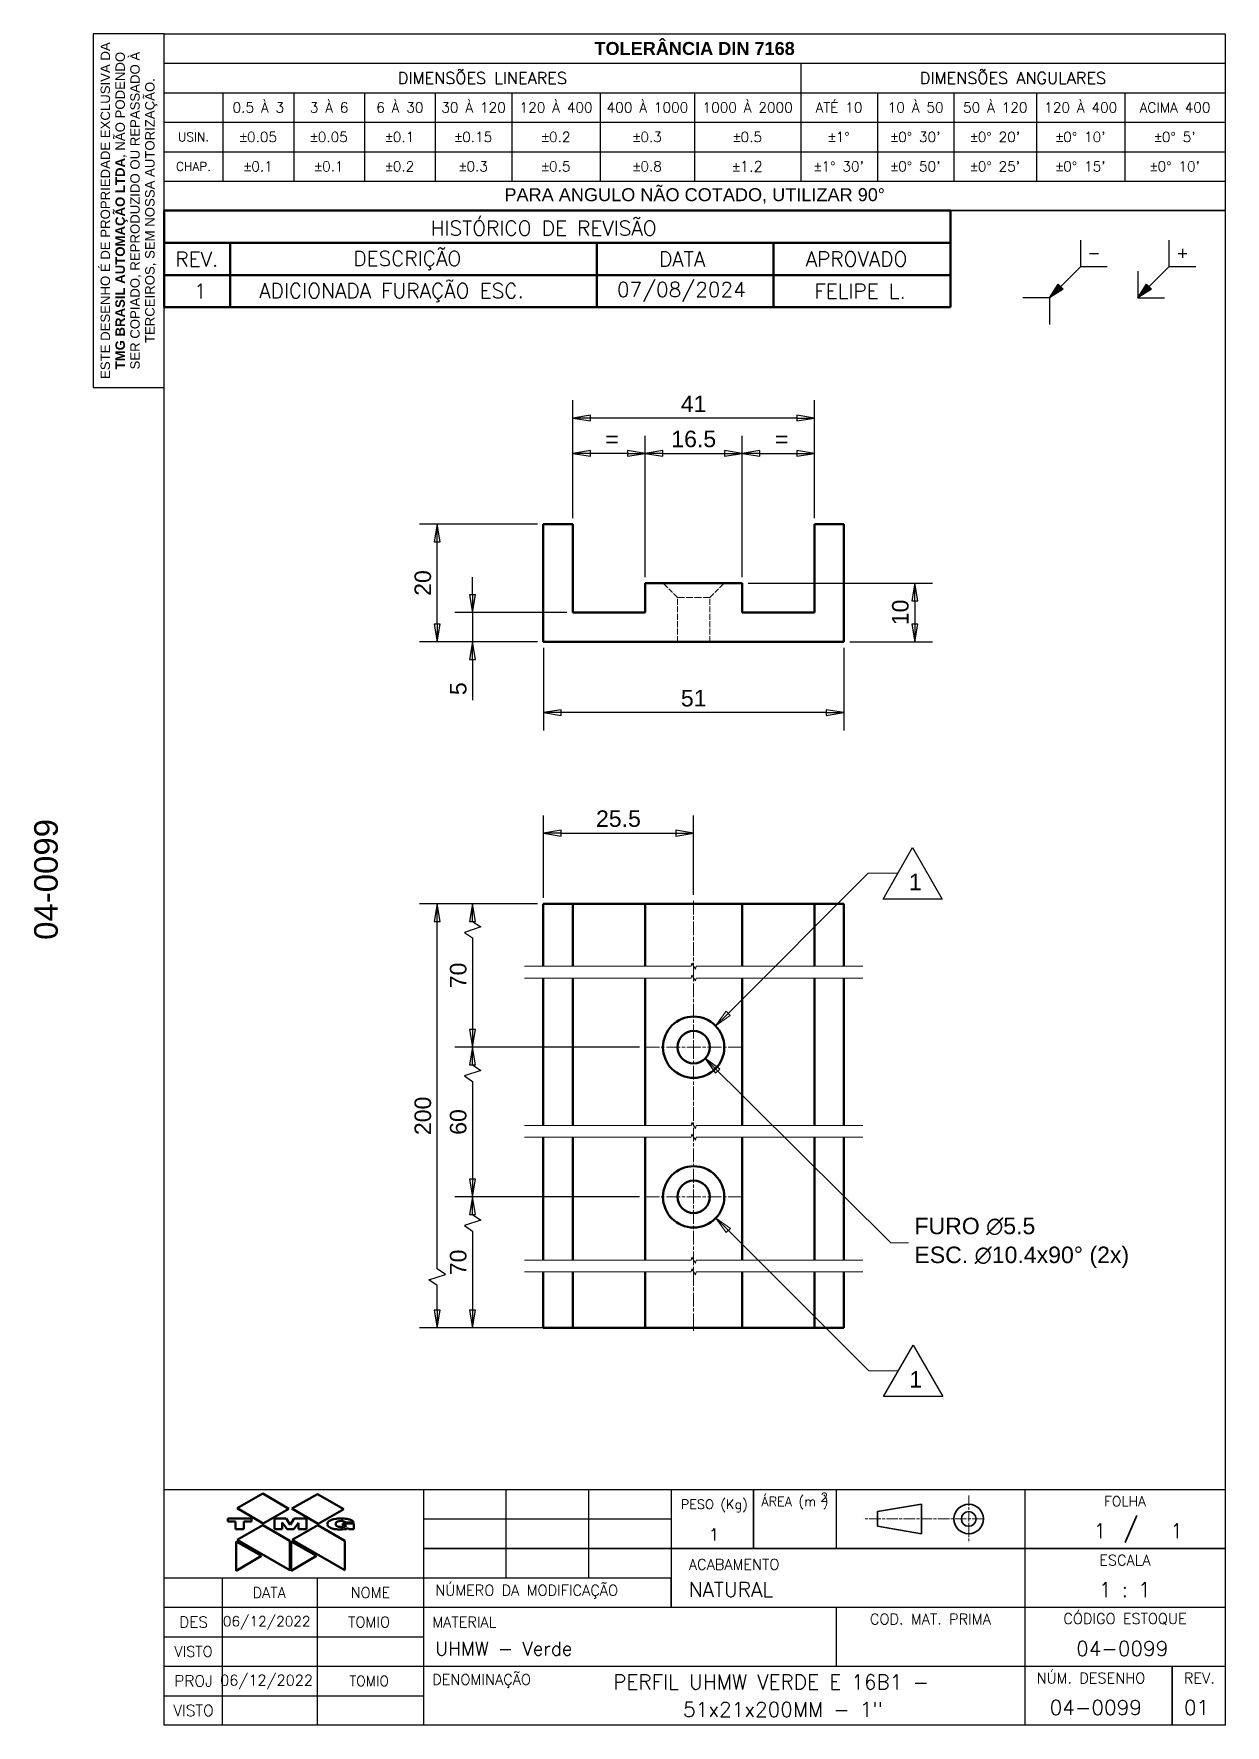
# Model space of a CAD drawing. Header units: millimetres. Extents: x 3 to 205, y 5 to 292.
import ezdxf
from ezdxf.enums import TextEntityAlignment as Align

# ---------------------------------------------------------------- set-up
doc = ezdxf.new("R2010")
doc.units = ezdxf.units.MM
for name, pattern in [('CHAIN', [0.7087, 0.4724, -0.0591, 0.1181, -0.0591]), ('DASHED', [0.2067, 0.1654, -0.0413]), ('LONG_DASH_DOTTED', [0.3543, 0.2362, -0.0295, 0.0591, -0.0295])]:
    doc.linetypes.add(name, pattern=pattern)
for name, color, linetype, lineweight in [('BORDA', 7, 'Continuous', 25), ('COTAS', 7, 'Continuous', 25), ('LEGENDA', 7, 'Continuous', 35)]:
    doc.layers.add(name, color=color, linetype=linetype, lineweight=lineweight)
for name, color, linetype, lineweight, true_color in [('CENTRO', 5, 'LONG_DASH_DOTTED', 9, 0x0000ff), ('CENTRO - LAT', 5, 'LONG_DASH_DOTTED', 9, 0x0000ff), ('CONTORNO', 1, 'Continuous', 50, 0xff0000), ('HACHURA', 7, 'Continuous', 9, 0xff8000), ('RUPTURA', 5, 'Continuous', 9, 0x0000ff), ('TRACEJADA', 7, 'DASHED', 9, 0xff80ff)]:
    doc.layers.add(name, color=color, linetype=linetype, lineweight=lineweight, true_color=true_color)
doc.styles.add('Estilo de texto47', font='Simplex.shx')
doc.styles.add('Estilo de texto49', font='Simplex.shx')
doc.styles.add('Estilo de texto51', font='Simplex.shx')
doc.styles.add('Estilo de texto54', font='arial.ttf')
doc.styles.add('Estilo de texto58', font='Simplex.shx')
doc.styles.add('Estilo de texto83', font='Simplex.shx')
doc.styles.add('SELGRON - BALAO', font='Simplex.shx')
doc.styles.add('SELGRON - COTAS', font='arial.ttf')
doc.styles.add('SELGRON - LEGENDA', font='Simplex.shx')
doc.dimstyles.new('Selgron', dxfattribs={"dimtxt": 2.8, "dimasz": 3, "dimexe": 3, "dimexo": 1, "dimgap": 1, "dimtad": 1, "dimtoh": 1, "dimdec": 1, "dimdsep": 46, "dimtxsty": 'SELGRON - COTAS', "dimblk": 'Filled-1', "dimcen": 0.09, "dimdle": 12, "dimclrd": 256, "dimclre": 256, "dimclrt": 7, "dimazin": 3, "dimtfac": 0.678571, "dimtmove": 0, "dimatfit": 3, "dimldrblk": 'Filled-1', "dimfxl": 0, "dimtolj": 1, "dimlwd": 25, "dimlwe": 25, "dimarcsym": 0})
doc.dimstyles.new('Selgron$7', dxfattribs={"dimtxt": 2.8, "dimasz": 3, "dimexe": 3, "dimexo": 1, "dimgap": 1, "dimtad": 1, "dimtoh": 1, "dimdec": 1, "dimdsep": 46, "dimtxsty": 'SELGRON - COTAS', "dimblk": 'Filled-1', "dimcen": 0.09, "dimdle": 12, "dimclrd": 7, "dimclre": 256, "dimclrt": 7, "dimazin": 3, "dimtfac": 0.678571, "dimtmove": 0, "dimatfit": 3, "dimldrblk": 'Filled-1', "dimfxl": 0, "dimtolj": 1, "dimlwd": 0, "dimlwe": 25, "dimarcsym": 0})

msp = doc.modelspace()

# ---------------------------------------------------------------- texts
at = {"layer": 'COTAS', "color": 7, "insert": (152.29, 86.839), "char_height": 2.8, "width": 37.02546, "attachment_point": 4, "line_spacing_factor": 1.05, "style": 'SELGRON - COTAS'}
msp.add_mtext('\\fArial|b0|i0;{\\H2.8000;FURO }\\fAIGDT|b0|i0;{\\H2.8000;n}\\fArial|b0|i0;{\\H2.8000;5.5\\PESC. }\\fAIGDT|b0|i0;{\\H2.8000;n}\\fArial|b0|i0;{\\H2.8000;10.4x90° (2x)}', dxfattribs=at)

# ---------------------------------------------------------------- blocks, each defined once
blk = doc.blocks.new('Bordas BORDA A4')
at = {"layer": 'HACHURA'}
for points in [[(175.2, 247.2), (177.53, 248.68), (176.68, 249.53)], [(190.2, 247.2), (192.53, 248.68), (191.68, 249.53)]]:
    blk.add_hatch(color=7, dxfattribs=at).paths.add_polyline_path(points)
at = {"layer": 'BORDA', "lineweight": 30}
for p, q in [((25, 292), (13, 292)), ((13, 292), (13, 232)), ((25, 292), (205, 292)), ((25, 5), (25, 292)), ((25, 292), (205, 292)), ((25, 262), (25, 292)), ((25, 232), (25, 292)), ((205, 292), (205, 5)), ((205, 292), (205, 262)), ((25, 287), (205, 287)), ((133, 287), (133, 267)), ((25, 282), (205, 282)), ((35, 282), (35, 267)), ((47, 282), (47, 267)), ((59, 282), (59, 267)), ((71, 282), (71, 267)), ((84, 282), (84, 267)), ((99, 282), (99, 267)), ((115, 282), (115, 267)), ((146, 282), (146, 267)), ((159, 282), (159, 267)), ((173, 282), (173, 267)), ((188, 282), (188, 267)), ((25, 277), (205, 277)), ((25, 272), (205, 272)), ((25, 267), (205, 267)), ((205, 262), (25, 262)), ((25, 262), (205, 262)), ((13, 232), (25, 232)), ((205, 5), (25, 5))]:
    blk.add_line(p, q, dxfattribs=at)
at = {"layer": 'BORDA'}
for p, q in [((180.5, 252.5), (180.5, 257)), ((195.5, 252.5), (195.5, 257)), ((197.75, 255.5), (197.75, 254)), ((182, 254.75), (183.5, 254.75)), ((197, 254.75), (198.5, 254.75)), ((175.2, 247.2), (180.5, 252.5)), ((180.5, 252.5), (185, 252.5)), ((190.2, 247.2), (195.5, 252.5)), ((190.2, 251.7), (190.2, 247.2)), ((195.5, 252.5), (200, 252.5)), ((175.2, 247.2), (170.7, 247.2)), ((175.2, 247.2), (176.68, 249.53)), ((177.53, 248.68), (175.2, 247.2)), ((175.2, 247.2), (175.2, 242.7)), ((176.68, 249.53), (177.53, 248.68)), ((190.2, 247.2), (191.68, 249.53)), ((192.53, 248.68), (190.2, 247.2)), ((190.2, 247.2), (194.7, 247.2)), ((191.68, 249.53), (192.53, 248.68))]:
    blk.add_line(p, q, dxfattribs=at)
at = {"layer": 'CONTORNO', "color": 7, "insert": (19.06, 262), "char_height": 1.6, "width": 57.868, "attachment_point": 5, "rotation": 90, "line_spacing_factor": 0.944222, "style": 'SELGRON - LEGENDA'}
blk.add_mtext('\\fArial|b0|i0;{\\H1.6000;ESTE DESENHO É DE PROPRIEDADE EXCLUSIVA DA }\\fArial|b1|i0;{\\H1.6000;TMG BRASIL AUTOMAÇÃO LTDA}\\fArial|b0|i0;{\\H1.6000;, NÃO PODENDO SER COPIADO, REPRODUZIDO OU REPASSADO À TERCEIROS, SEM NOSSA AUTORIZAÇÃO.}', dxfattribs=at)
at = {"layer": 'CONTORNO', "color": 7, "attachment_point": 5, "style": 'SELGRON - LEGENDA'}
for s, insert, char_height in [('\\fArial|b1|i0;{\\H2.2000;TOLERÂNCIA DIN 7168}', (115, 289.5), 2.2), ('\\FSimplex|b0|i0;{\\H2.0000;DIMENSÕES LINEARES}', (79, 284.5), 2), ('\\FSimplex|b0|i0;{\\H2.0000;DIMENSÕES ANGULARES}', (169, 284.5), 2), ('\\FSimplex|b0|i0;{\\H1.7000;0.5 À 3}', (41, 279.5), 1.7), ('\\FSimplex|b0|i0;{\\H1.7000;3 À 6}', (53, 279.5), 1.7), ('\\FSimplex|b0|i0;{\\H1.7000;6 À 30}', (65, 279.5), 1.7), ('\\FSimplex|b0|i0;{\\H1.7000;30 À 120}', (77.5, 279.5), 1.7), ('\\FSimplex|b0|i0;{\\H1.7000;120 À 400}', (91.5, 279.5), 1.7), ('\\FSimplex|b0|i0;{\\H1.7000;400 À 1000}', (107, 279.5), 1.7), ('\\FSimplex|b0|i0;{\\H1.7000;1000 À 2000}', (124, 279.5), 1.7), ('\\FSimplex|b0|i0;{\\H1.7000;ATÉ 10}', (139.5, 279.5), 1.7), ('\\FSimplex|b0|i0;{\\H1.7000;10 À 50}', (152.5, 279.5), 1.7), ('\\FSimplex|b0|i0;{\\H1.7000;50 À 120}', (166, 279.5), 1.7), ('\\FSimplex|b0|i0;{\\H1.7000;120 À 400}', (180.5, 279.5), 1.7), ('\\FSimplex|b0|i0;{\\H1.7000;ACIMA 400}', (196.5, 279.5), 1.7), ('\\FSimplex|b0|i0;{\\H1.5000;USIN.}', (30, 274.5), 1.5), ('\\fAIGDT|b0|i0;{\\H1.7000;`}\\FSimplex|b0|i0;{\\H1.7000;0.05}', (41, 274.5), 1.7), ('\\fAIGDT|b0|i0;{\\H1.7000;`}\\FSimplex|b0|i0;{\\H1.7000;0.05}', (53, 274.5), 1.7), ('\\fAIGDT|b0|i0;{\\H1.7000;`}\\FSimplex|b0|i0;{\\H1.7000;0.1}', (65, 274.5), 1.7), ('\\fAIGDT|b0|i0;{\\H1.7000;`}\\FSimplex|b0|i0;{\\H1.7000;0.15}', (77.5, 274.5), 1.7), ('\\fAIGDT|b0|i0;{\\H1.7000;`}\\FSimplex|b0|i0;{\\H1.7000;0.2}', (91.5, 274.5), 1.7), ('\\fAIGDT|b0|i0;{\\H1.7000;`}\\FSimplex|b0|i0;{\\H1.7000;0.3}', (107, 274.5), 1.7), ('\\fAIGDT|b0|i0;{\\H1.7000;`}\\FSimplex|b0|i0;{\\H1.7000;0.5}', (124, 274.5), 1.7), ('\\fAIGDT|b0|i0;{\\H1.7000;`}\\FSimplex|b0|i0;{\\H1.7000;1}\\fAIGDT|b0|i0;{\\H1.7000;~}', (139.5, 274.5), 1.7), ("\\fAIGDT|b0|i0;{\\H1.7000;`}\\FSimplex|b0|i0;{\\H1.7000;0}\\fAIGDT|b0|i0;{\\H1.7000;~}\\FSimplex|b0|i0;{\\H1.7000; 30'}", (152.5, 274.5), 1.7), ("\\fAIGDT|b0|i0;{\\H1.7000;`}\\FSimplex|b0|i0;{\\H1.7000;0}\\fAIGDT|b0|i0;{\\H1.7000;~}\\FSimplex|b0|i0;{\\H1.7000; 20'}", (166, 274.5), 1.7), ("\\fAIGDT|b0|i0;{\\H1.7000;`}\\FSimplex|b0|i0;{\\H1.7000;0}\\fAIGDT|b0|i0;{\\H1.7000;~}\\FSimplex|b0|i0;{\\H1.7000; 10'}", (180.5, 274.5), 1.7), ("\\fAIGDT|b0|i0;{\\H1.7000;`}\\FSimplex|b0|i0;{\\H1.7000;0}\\fAIGDT|b0|i0;{\\H1.7000;~}\\FSimplex|b0|i0;{\\H1.7000; 5'}", (196.5, 274.5), 1.7), ('\\FSimplex|b0|i0;{\\H1.5000;CHAP.}', (30, 269.5), 1.5), ('\\fAIGDT|b0|i0;{\\H1.7000;`}\\FSimplex|b0|i0;{\\H1.7000;0.1}', (41, 269.5), 1.7), ('\\fAIGDT|b0|i0;{\\H1.7000;`}\\FSimplex|b0|i0;{\\H1.7000;0.1}', (53, 269.5), 1.7), ('\\fAIGDT|b0|i0;{\\H1.7000;`}\\FSimplex|b0|i0;{\\H1.7000;0.2}', (65, 269.5), 1.7), ('\\fAIGDT|b0|i0;{\\H1.7000;`}\\FSimplex|b0|i0;{\\H1.7000;0.3}', (77.5, 269.5), 1.7), ('\\fAIGDT|b0|i0;{\\H1.7000;`}\\FSimplex|b0|i0;{\\H1.7000;0.5}', (91.5, 269.5), 1.7), ('\\fAIGDT|b0|i0;{\\H1.7000;`}\\FSimplex|b0|i0;{\\H1.7000;0.8}', (107, 269.5), 1.7), ('\\fAIGDT|b0|i0;{\\H1.7000;`}\\FSimplex|b0|i0;{\\H1.8000;1.2}', (124, 269.5), 2.5), ("\\fAIGDT|b0|i0;{\\H1.7000;`}\\FSimplex|b0|i0;{\\H1.7000;1}\\fAIGDT|b0|i0;{\\H1.7000;~}\\FSimplex|b0|i0;{\\H1.7000; 30'}", (139.5, 269.5), 1.7), ("\\fAIGDT|b0|i0;{\\H1.7000;`}\\FSimplex|b0|i0;{\\H1.7000;0}\\fAIGDT|b0|i0;{\\H1.7000;~}\\FSimplex|b0|i0;{\\H1.7000; 50'}", (152.5, 269.5), 1.7), ("\\fAIGDT|b0|i0;{\\H1.7000;`}\\FSimplex|b0|i0;{\\H1.7000;0}\\fAIGDT|b0|i0;{\\H1.7000;~}\\FSimplex|b0|i0;{\\H1.7000; 25'}", (166, 269.5), 1.7), ("\\fAIGDT|b0|i0;{\\H1.7000;`}\\FSimplex|b0|i0;{\\H1.7000;0}\\fAIGDT|b0|i0;{\\H1.7000;~}\\FSimplex|b0|i0;{\\H1.7000; 15'}", (180.5, 269.5), 1.7), ("\\fAIGDT|b0|i0;{\\H1.7000;`}\\FSimplex|b0|i0;{\\H1.7000;0}\\fAIGDT|b0|i0;{\\H1.7000;~}\\FSimplex|b0|i0;{\\H1.7000; 10'}", (196.5, 269.5), 1.7), ('\\fArial|b0|i0;{\\H2.2000;PARA ANGULO NÃO COTADO, UTILIZAR 90}\\fAIGDT|b0|i0;{\\H2.2000;~}', (115, 264.5), 2.2)]:
    blk.add_mtext(s, dxfattribs=dict(at, insert=insert, char_height=char_height))
at = {"layer": 'CONTORNO', "color": 7, "style": 'Estilo de texto54'}
blk.add_attdef('STOCK_NUMBER_001', (6.97, 138.26), '', height=4, rotation=90, dxfattribs=at)
blk = doc.blocks.new('Blocos de títulos LEGENDA SELGRON')
at = {"layer": 'CENTRO', "ltscale": 7.526578}
blk.add_line((288.11, 94.53), (288.11, 86.53), dxfattribs=at)
at = {"layer": 'CENTRO', "ltscale": 8.216806}
blk.add_line((290.65, 90.53), (270.27, 90.53), dxfattribs=at)
at = {"layer": 'CONTORNO', "color": 7}
for p, q in [((164.01, 92.36), (168.34, 94.82)), ((168.34, 94.82), (172.79, 92.22)), ((173.29, 92.29), (177.63, 94.75)), ((177.63, 94.75), (182.08, 92.16)), ((164.01, 92.36), (168.45, 89.76)), ((168.45, 89.76), (172.79, 92.22)), ((173.29, 92.29), (177.74, 89.69)), ((177.74, 89.69), (182.08, 92.16)), ((162.41, 90.58), (162.41, 90.12)), ((166.47, 90.58), (162.41, 90.58)), ((162.41, 90.12), (163.71, 90.12)), ((163.71, 90.12), (163.71, 88.77)), ((164.01, 87.01), (168.34, 89.47)), ((165.15, 88.77), (165.15, 90.09)), ((165.15, 90.09), (166.47, 90.09)), ((166.47, 90.09), (166.47, 90.58)), ((168.34, 89.47), (172.95, 86.79)), ((170.32, 88.77), (170.32, 90.58)), ((170.32, 90.58), (172.34, 90.58)), ((171.67, 88.77), (171.67, 89.91)), ((171.67, 89.91), (172.52, 88.77)), ((172.34, 90.58), (173.02, 89.53)), ((173.02, 89.53), (173.7, 90.58)), ((173.36, 87.01), (177.69, 89.47)), ((173.62, 88.77), (174.39, 89.87)), ((173.7, 90.58), (175.76, 90.58)), ((174.39, 89.87), (174.39, 88.77)), ((175.76, 88.77), (175.76, 90.58)), ((177.69, 89.47), (182.3, 86.79)), ((179.32, 89.76), (179.3, 89.67)), ((179.3, 89.67), (179.32, 89.54)), ((179.39, 89.91), (179.32, 89.76)), ((179.32, 89.54), (179.39, 89.36)), ((179.5, 90.07), (179.39, 89.91)), ((179.39, 89.36), (179.48, 89.25)), ((179.48, 89.25), (179.65, 89.12)), ((179.68, 90.21), (179.5, 90.07)), ((179.65, 89.12), (179.85, 89.01)), ((179.83, 90.29), (179.68, 90.21)), ((180.01, 90.38), (179.83, 90.29)), ((179.85, 89.01), (179.96, 88.97)), ((180.34, 90.49), (180.01, 90.38)), ((180.83, 90.57), (180.34, 90.49)), ((180.73, 89.72), (180.75, 89.8)), ((180.73, 89.61), (180.73, 89.72)), ((180.75, 89.52), (180.73, 89.61)), ((180.75, 89.8), (180.8, 89.91)), ((180.82, 89.43), (180.75, 89.52)), ((180.8, 89.91), (180.86, 89.98)), ((180.89, 89.36), (180.82, 89.43)), ((181.1, 90.58), (180.83, 90.57)), ((180.86, 89.98), (180.97, 90.07)), ((180.97, 89.3), (180.89, 89.36)), ((180.97, 90.07), (181.11, 90.11)), ((181.08, 89.25), (180.97, 89.3)), ((181.24, 89.21), (181.08, 89.25)), ((181.59, 90.61), (181.1, 90.58)), ((181.11, 90.11), (181.33, 90.16)), ((181.46, 89.17), (181.24, 89.21)), ((181.33, 90.16), (181.63, 90.18)), ((181.68, 89.14), (181.46, 89.17)), ((181.99, 90.62), (181.59, 90.61)), ((181.63, 90.18), (181.9, 90.18)), ((181.81, 89.14), (181.68, 89.14)), ((181.94, 89.14), (181.81, 89.14)), ((181.9, 90.18), (182.01, 90.16)), ((181.92, 89.74), (181.92, 89.36)), ((183.81, 89.74), (181.92, 89.74)), ((181.92, 89.36), (182.54, 89.36)), ((182.1, 89.17), (181.94, 89.14)), ((182.18, 90.6), (181.99, 90.62)), ((182.01, 90.16), (182.12, 90.11)), ((182.23, 89.19), (182.1, 89.17)), ((182.12, 90.11), (182.21, 90.08)), ((182.38, 90.57), (182.18, 90.6)), ((182.21, 90.08), (182.32, 90)), ((182.36, 89.23), (182.23, 89.19)), ((182.32, 90), (182.38, 89.91)), ((182.45, 89.28), (182.36, 89.23)), ((182.58, 90.55), (182.38, 90.57)), ((182.38, 89.91), (183.75, 89.91)), ((182.54, 89.36), (182.45, 89.28)), ((182.69, 90.53), (182.58, 90.55)), ((182.82, 90.51), (182.69, 90.53)), ((182.95, 90.46), (182.82, 90.51)), ((183.04, 90.44), (182.95, 90.46)), ((183.13, 90.42), (183.04, 90.44)), ((183.24, 90.38), (183.13, 90.42)), ((183.33, 90.33), (183.24, 90.38)), ((183.42, 90.29), (183.33, 90.33)), ((183.48, 90.25), (183.42, 90.29)), ((183.55, 90.2), (183.48, 90.25)), ((183.64, 90.13), (183.55, 90.2)), ((183.68, 90.07), (183.64, 90.13)), ((183.72, 90), (183.68, 90.07)), ((183.75, 89.96), (183.72, 90)), ((183.75, 89.91), (183.75, 89.96)), ((183.81, 88.77), (183.81, 89.74)), ((163.71, 88.77), (165.15, 88.77)), ((163.83, 86.68), (163.83, 81.73)), ((168.12, 84.26), (163.83, 86.68)), ((164.01, 87.01), (172.95, 81.81)), ((170.32, 88.77), (171.67, 88.77)), ((172.52, 88.77), (173.62, 88.77)), ((172.95, 86.79), (172.95, 81.81)), ((173.18, 86.68), (173.18, 81.73)), ((177.47, 84.26), (173.18, 86.68)), ((173.36, 87.01), (182.3, 81.81)), ((174.39, 88.77), (175.76, 88.77)), ((179.96, 88.97), (180.12, 88.92)), ((180.12, 88.92), (180.31, 88.86)), ((180.31, 88.86), (180.49, 88.81)), ((180.49, 88.81), (180.69, 88.79)), ((180.69, 88.79), (180.84, 88.77)), ((180.84, 88.77), (181.11, 88.75)), ((181.11, 88.75), (181.33, 88.73)), ((181.33, 88.73), (181.41, 88.73)), ((181.41, 88.73), (181.63, 88.73)), ((181.63, 88.73), (181.85, 88.73)), ((181.85, 88.73), (182.21, 88.77)), ((182.21, 88.77), (182.43, 88.79)), ((182.3, 86.79), (182.3, 81.81)), ((182.43, 88.79), (182.69, 88.88)), ((182.69, 88.88), (182.87, 88.95)), ((182.87, 88.95), (182.89, 88.77)), ((182.89, 88.77), (183.81, 88.77)), ((163.83, 81.73), (168.12, 84.26)), ((173.18, 81.73), (177.47, 84.26))]:
    blk.add_line(p, q, dxfattribs=at)
at = {"layer": 'LEGENDA', "lineweight": 30}
for p, q in [((151.61, 95.53), (331.61, 95.53)), ((151.61, 55.53), (151.61, 95.53)), ((195.61, 95.53), (195.61, 55.53)), ((209.61, 95.53), (209.61, 80.53)), ((223.61, 95.53), (223.61, 80.53)), ((237.61, 95.53), (237.61, 80.53)), ((265.61, 95.53), (265.61, 85.53)), ((297.61, 95.53), (297.61, 55.53)), ((331.61, 95.53), (331.61, 55.53)), ((195.61, 90.53), (237.61, 90.53)), ((151.61, 80.53), (195.61, 80.53)), ((161.44, 80.53), (161.44, 55.53)), ((177.61, 80.53), (177.61, 55.53)), ((195.61, 80.53), (237.61, 80.53)), ((151.61, 75.53), (195.61, 75.53)), ((195.61, 75.53), (331.61, 75.53)), ((265.61, 75.53), (265.61, 65.53)), ((151.61, 70.53), (195.61, 70.53)), ((151.61, 65.53), (195.61, 65.53)), ((195.61, 65.53), (331.61, 65.53)), ((151.61, 60.53), (195.61, 60.53)), ((331.61, 55.53), (151.61, 55.53))]:
    blk.add_line(p, q, dxfattribs=at)
at = {"layer": 'LEGENDA'}
for p, q in [((251.61, 95.53), (251.61, 85.53)), ((272.61, 91.78), (280.11, 93.03)), ((280.11, 93.03), (280.11, 88.03)), ((272.61, 89.28), (272.61, 91.78)), ((280.11, 88.03), (272.61, 89.28)), ((316.61, 91.14), (314.67, 86.53)), ((195.61, 85.53), (237.61, 85.53)), ((251.61, 85.53), (237.61, 85.53)), ((251.61, 85.53), (265.61, 85.53)), ((265.61, 85.53), (331.61, 85.53)), ((237.61, 80.53), (237.61, 75.53)), ((322.61, 65.53), (322.61, 55.53))]:
    blk.add_line(p, q, dxfattribs=at)
for radius in [2.5, 1.25]:
    blk.add_circle((288.11, 90.53), radius, dxfattribs=at)
at = {"layer": 'CONTORNO', "color": 7, "style": 'SELGRON - LEGENDA'}
for s, insert, char_height, attachment_point in [('\\FSimplex|b0|i0;{\\H1.6000;ÁREA (m )}', (258.61, 93.23), 1.6, 5), ('\\FSimplex|b0|i0;{\\H1.5000;2}', (263.61, 94.23), 1.5, 5), ('\\FSimplex|b0|i0;{\\H1.7000;FOLHA}', (314.61, 93.53), 1.7, 5), ('\\FSimplex|b0|i0;{\\H1.8000;ACABAMENTO}', (240.64, 82.82), 1.8, 4), ('\\FSimplex|b0|i0;{\\H1.8000;ESCALA}', (314.61, 83.53), 1.8, 5), ('\\FSimplex|b0|i0;{\\H1.8000;DATA}', (169.44, 78.03), 1.8, 5), ('\\FSimplex|b0|i0;{\\H1.8000;NOME}', (186.61, 78.03), 1.8, 5), ('\\FSimplex|b0|i0;{\\H1.8000;NÚMERO DA MODIFICAÇÃO}', (197.61, 78.17), 1.8, 4), ('\\FSimplex|b0|i0;{\\H1.8000;CÓDIGO ESTOQUE}', (314.61, 73.53), 1.8, 5), ('\\FSimplex|b0|i0;{\\H1.8000;COD. MAT. PRIMA}', (281.61, 73.53), 1.8, 5), ('\\FSimplex|b0|i0;{\\H1.8000;VISTO}', (156.61, 68.03), 1.8, 5), ('\\FSimplex|b0|i0;{\\H1.8000;DENOMINAÇÃO}', (197.11, 63.03), 1.8, 4), ('\\FSimplex|b0|i0;{\\H1.8000;NÚM. DESENHO}', (299.61, 63.53), 1.8, 4), ('\\FSimplex|b0|i0;{\\H1.8000;REV.}', (324.61, 63.53), 1.8, 4)]:
    blk.add_mtext(s, dxfattribs=dict(at, insert=insert, char_height=char_height, attachment_point=attachment_point))
at = {"layer": 'CONTORNO', "color": 7, "insert": (244.95, 92.75), "char_height": 1.6, "attachment_point": 5, "line_spacing_factor": 3.75, "style": 'SELGRON - LEGENDA'}
blk.add_mtext('\\FSimplex|b0|i0;{\\H1.6000;PESO (Kg)\\P}', dxfattribs=at)
at = {"layer": 'CONTORNO', "color": 7, "style": 'SELGRON - LEGENDA'}
for s, insert, char_height, width, attachment_point in [('\\FSimplex|b0|i0;{\\H1.9000;DES}', (156.61, 73.03), 1.9, 6.6594, 5), ('\\FSimplex|b0|i0;{\\H1.8000;MATERIAL}', (197.11, 73.03), 1.8, 12.5739, 4), ('\\FSimplex|b0|i0;{\\H1.9000;PROJ}', (156.61, 63.03), 1.9, 7.0803, 5), ('\\FSimplex|b0|i0;{\\H1.9000;VISTO}', (156.61, 58.03), 1.9, 7.7824, 5)]:
    blk.add_mtext(s, dxfattribs=dict(at, insert=insert, char_height=char_height, width=width, attachment_point=attachment_point))
at = {"layer": 'CONTORNO', "color": 7}
for tag, height, style, p in [('RLM_3', 1.8, 'Estilo de texto51', (202.61, 93.03)), ('RLM_6', 1.8, 'Estilo de texto51', (216.61, 93.03)), ('RLM_9', 1.8, 'Estilo de texto51', (230.61, 93.03)), ('ÁREA', 2, 'Estilo de texto47', (258.61, 87.83)), ('RLM_2', 1.8, 'Estilo de texto51', (202.61, 88.03)), ('RLM_5', 1.8, 'Estilo de texto51', (216.61, 88.03)), ('RLM_8', 1.8, 'Estilo de texto51', (230.61, 88.03)), ('RLM_1', 1.8, 'Estilo de texto51', (202.61, 83.03)), ('RLM_4', 1.8, 'Estilo de texto51', (216.61, 83.03)), ('RLM_7', 1.8, 'Estilo de texto51', (230.61, 83.03))]:
    blk.add_attdef(tag, text='', height=height, dxfattribs=dict(at, style=style)).set_placement(p, align=Align.MIDDLE_CENTER)
for tag, p, height, style in [('Sheet_number_001', (309.31, 87.28), 2.5, 'SELGRON - LEGENDA'), ('Number_of_sheets_001', (322.31, 87.28), 2.5, 'SELGRON - LEGENDA'), ('PESO_001', (244.02, 86.88), 2, 'Estilo de texto47'), ('ACABAMENTO_001', (240.61, 77.29), 2.49, 'Estilo de texto83'), ('ESCALA_001', (310.2, 77.28), 2.5, 'SELGRON - LEGENDA'), ('CHECKED_DATE_001', (161.59, 72.31), 1.7, 'Estilo de texto49'), ('DESIGNER_001', (182.84, 72.13), 1.8, 'Estilo de texto51'), ('MATERIAL_001', (197.61, 67.38), 2.3, 'Estilo de texto58'), ('STOCK_NUMBER_001', (306.33, 67.28), 2.5, 'SELGRON - LEGENDA'), ('ENG_APPROVAL_DATE_001', (161.13, 62.26), 1.8, 'Estilo de texto51'), ('PROJECT_001', (183.05, 62.18), 1.7, 'Estilo de texto49'), ('DESCRIPTION_001', (227.79, 61.61), 2.5, 'SELGRON - LEGENDA'), ('DESCRIPTION_002', (239.63, 56.96), 2.5, 'SELGRON - LEGENDA'), ('PART_NUMBER_001', (301.83, 57.28), 2.5, 'SELGRON - LEGENDA'), ('REVISION_NUMBER_001', (324.61, 57.28), 2.5, 'SELGRON - LEGENDA')]:
    blk.add_attdef(tag, p, '', height=height, dxfattribs=dict(at, style=style))
blk = doc.blocks.new('Filled-1')
at = {"color": 0}
for p, q in [((0, 0), (-1, 0.167)), ((-1, 0.167), (-1, -0.167)), ((-1, 0), (0, 0)), ((-1, -0.167), (0, 0))]:
    blk.add_line(p, q, dxfattribs=at)
at = {"color": 0, "flags": 128}
blk.add_lwpolyline([(-1, -0.167), (0, 0), (-1, 0.167), (-1, -0.167)], dxfattribs=at)
at = {"color": 0}
blk.add_solid([(-1, -0.167), (0, 0), (-1, 0.167), (-1, -0.167)], dxfattribs=at)
blk = doc.blocks.new('*D7')
at = {"layer": 'COTAS', "linetype": 'Continuous', "lineweight": 25, "transparency": 16777216}
for p, q in [((89.34, 187.81), (89.34, 173.81)), ((140.34, 187.81), (140.34, 173.81)), ((137.34, 176.81), (92.34, 176.81))]:
    blk.add_line(p, q, dxfattribs=at)
at = {"layer": 'Defpoints', "color": 0, "linetype": 'Continuous', "transparency": 16777216}
for p in [(89.34, 188.81), (140.34, 188.81), (89.34, 176.81)]:
    blk.add_point(p, dxfattribs=at)
at = {"layer": 'COTAS', "linetype": 'Continuous', "lineweight": 25, "transparency": 16777216, "xscale": 3, "yscale": 3, "zscale": 3, "rotation": 180}
blk.add_blockref('Filled-1', (89.34, 176.81), dxfattribs=at)
at = {"layer": 'COTAS', "linetype": 'Continuous', "lineweight": 25, "transparency": 16777216, "xscale": 3, "yscale": 3, "zscale": 3}
blk.add_blockref('Filled-1', (140.34, 176.81), dxfattribs=at)
at = {"layer": 'COTAS', "color": 7, "linetype": 'Continuous', "lineweight": 25, "transparency": 16777216, "insert": (114.85, 179.24), "char_height": 2.8, "attachment_point": 5, "style": 'SELGRON - COTAS'}
blk.add_mtext('\\A1;51', dxfattribs=at)
blk = doc.blocks.new('*D8')
at = {"layer": 'COTAS', "linetype": 'Continuous', "lineweight": 25, "transparency": 16777216}
for p, q in [((106.59, 199.81), (106.59, 223.81)), ((123.09, 199.81), (123.09, 223.81)), ((109.59, 220.81), (120.09, 220.81))]:
    blk.add_line(p, q, dxfattribs=at)
at = {"layer": 'Defpoints', "color": 0, "linetype": 'Continuous', "transparency": 16777216}
for p in [(123.09, 220.81), (106.59, 198.81), (123.09, 198.81)]:
    blk.add_point(p, dxfattribs=at)
at = {"layer": 'COTAS', "linetype": 'Continuous', "lineweight": 25, "transparency": 16777216, "xscale": 3, "yscale": 3, "zscale": 3, "rotation": 180}
blk.add_blockref('Filled-1', (106.59, 220.81), dxfattribs=at)
at = {"layer": 'COTAS', "linetype": 'Continuous', "lineweight": 25, "transparency": 16777216, "xscale": 3, "yscale": 3, "zscale": 3}
blk.add_blockref('Filled-1', (123.09, 220.81), dxfattribs=at)
at = {"layer": 'COTAS', "color": 7, "linetype": 'Continuous', "lineweight": 25, "transparency": 16777216, "insert": (114.85, 223.24), "char_height": 2.8, "attachment_point": 5, "style": 'SELGRON - COTAS'}
blk.add_mtext('\\A1;16.5', dxfattribs=at)
blk = doc.blocks.new('*D9')
at = {"layer": 'COTAS', "linetype": 'Continuous', "lineweight": 25, "transparency": 16777216}
for p, q in [((94.34, 209.81), (94.34, 229.81)), ((135.34, 209.81), (135.34, 229.81)), ((132.34, 226.81), (97.34, 226.81))]:
    blk.add_line(p, q, dxfattribs=at)
at = {"layer": 'Defpoints', "color": 0, "linetype": 'Continuous', "transparency": 16777216}
for p in [(94.34, 226.81), (94.34, 208.81), (135.34, 208.81)]:
    blk.add_point(p, dxfattribs=at)
at = {"layer": 'COTAS', "linetype": 'Continuous', "lineweight": 25, "transparency": 16777216, "xscale": 3, "yscale": 3, "zscale": 3, "rotation": 180}
blk.add_blockref('Filled-1', (94.34, 226.81), dxfattribs=at)
at = {"layer": 'COTAS', "linetype": 'Continuous', "lineweight": 25, "transparency": 16777216, "xscale": 3, "yscale": 3, "zscale": 3}
blk.add_blockref('Filled-1', (135.34, 226.81), dxfattribs=at)
at = {"layer": 'COTAS', "color": 7, "linetype": 'Continuous', "lineweight": 25, "transparency": 16777216, "insert": (114.83, 229.21), "char_height": 2.8, "attachment_point": 5, "style": 'SELGRON - COTAS'}
blk.add_mtext('\\A1;41', dxfattribs=at)
blk = doc.blocks.new('*D10')
at = {"layer": 'COTAS', "linetype": 'Continuous', "lineweight": 25, "transparency": 16777216}
for p, q in [((88.34, 144.38), (68.34, 144.38)), ((71.34, 82.42), (71.34, 141.38)), ((69.94, 80.55), (72.74, 81.49)), ((71.34, 79.62), (69.94, 80.55)), ((72.74, 81.49), (71.34, 82.42)), ((71.34, 75.43), (71.34, 79.62)), ((88.34, 72.43), (68.34, 72.43))]:
    blk.add_line(p, q, dxfattribs=at)
at = {"layer": 'Defpoints', "color": 0, "linetype": 'Continuous', "transparency": 16777216}
for p in [(71.34, 144.38), (89.34, 144.38), (89.34, 72.43)]:
    blk.add_point(p, dxfattribs=at)
at = {"layer": 'COTAS', "linetype": 'Continuous', "lineweight": 25, "transparency": 16777216, "xscale": 3, "yscale": 3, "zscale": 3}
for p, rotation in [((71.34, 144.38), 90), ((71.34, 72.43), 270)]:
    blk.add_blockref('Filled-1', p, dxfattribs=dict(at, rotation=rotation))
at = {"layer": 'COTAS', "color": 7, "linetype": 'Continuous', "lineweight": 25, "transparency": 16777216, "insert": (68.91, 108.39), "char_height": 2.8, "attachment_point": 5, "rotation": 90, "style": 'SELGRON - COTAS'}
blk.add_mtext('\\A1;200', dxfattribs=at)
blk = doc.blocks.new('*D11')
at = {"layer": 'COTAS', "linetype": 'Continuous', "lineweight": 25, "transparency": 16777216}
for p, q in [((77.34, 196.81), (77.34, 199.81)), ((93.34, 193.81), (74.34, 193.81)), ((77.34, 193.81), (77.34, 188.81)), ((88.34, 188.81), (74.34, 188.81)), ((77.34, 185.81), (77.34, 178.95))]:
    blk.add_line(p, q, dxfattribs=at)
at = {"layer": 'Defpoints', "color": 0, "linetype": 'Continuous', "transparency": 16777216}
for p in [(94.34, 193.81), (77.34, 188.81), (89.34, 188.81)]:
    blk.add_point(p, dxfattribs=at)
at = {"layer": 'COTAS', "linetype": 'Continuous', "lineweight": 25, "transparency": 16777216, "xscale": 3, "yscale": 3, "zscale": 3}
for p, rotation in [((77.34, 193.81), 270), ((77.34, 188.81), 90)]:
    blk.add_blockref('Filled-1', p, dxfattribs=dict(at, rotation=rotation))
at = {"layer": 'COTAS', "color": 7, "linetype": 'Continuous', "lineweight": 25, "transparency": 16777216, "insert": (74.92, 180.88), "char_height": 2.8, "attachment_point": 5, "rotation": 90, "style": 'SELGRON - COTAS'}
blk.add_mtext('\\A1;5', dxfattribs=at)
blk = doc.blocks.new('*D12')
at = {"layer": 'COTAS', "linetype": 'Continuous', "lineweight": 25, "transparency": 16777216}
for p, q in [((124.09, 198.81), (155.34, 198.81)), ((152.34, 195.81), (152.34, 191.81)), ((141.34, 188.81), (155.34, 188.81))]:
    blk.add_line(p, q, dxfattribs=at)
at = {"layer": 'Defpoints', "color": 0, "linetype": 'Continuous', "transparency": 16777216}
for p in [(123.09, 198.81), (140.34, 188.81), (152.34, 188.81)]:
    blk.add_point(p, dxfattribs=at)
at = {"layer": 'COTAS', "linetype": 'Continuous', "lineweight": 25, "transparency": 16777216, "xscale": 3, "yscale": 3, "zscale": 3}
for p, rotation in [((152.34, 198.81), 90), ((152.34, 188.81), 270)]:
    blk.add_blockref('Filled-1', p, dxfattribs=dict(at, rotation=rotation))
at = {"layer": 'COTAS', "color": 7, "linetype": 'Continuous', "lineweight": 25, "transparency": 16777216, "insert": (149.91, 193.82), "char_height": 2.8, "attachment_point": 5, "rotation": 90, "style": 'SELGRON - COTAS'}
blk.add_mtext('\\A1;10', dxfattribs=at)
blk = doc.blocks.new('*D13')
at = {"layer": 'COTAS', "linetype": 'Continuous', "lineweight": 25, "transparency": 16777216}
for p, q in [((94.34, 209.81), (94.34, 223.81)), ((106.59, 199.81), (106.59, 223.81)), ((103.59, 220.81), (97.34, 220.81))]:
    blk.add_line(p, q, dxfattribs=at)
at = {"layer": 'Defpoints', "color": 0, "linetype": 'Continuous', "transparency": 16777216}
for p in [(94.34, 220.81), (94.34, 208.81), (106.59, 198.81)]:
    blk.add_point(p, dxfattribs=at)
at = {"layer": 'COTAS', "linetype": 'Continuous', "lineweight": 25, "transparency": 16777216, "xscale": 3, "yscale": 3, "zscale": 3, "rotation": 180}
blk.add_blockref('Filled-1', (94.34, 220.81), dxfattribs=at)
at = {"layer": 'COTAS', "linetype": 'Continuous', "lineweight": 25, "transparency": 16777216, "xscale": 3, "yscale": 3, "zscale": 3}
blk.add_blockref('Filled-1', (106.59, 220.81), dxfattribs=at)
at = {"layer": 'COTAS', "color": 7, "linetype": 'Continuous', "lineweight": 25, "transparency": 16777216, "insert": (100.45, 223.21), "char_height": 2.8, "attachment_point": 5, "style": 'SELGRON - COTAS'}
blk.add_mtext('\\A1; \\fArial|b0|i0;{\\H2.8000;=}', dxfattribs=at)
blk = doc.blocks.new('*D14')
at = {"layer": 'COTAS', "linetype": 'Continuous', "lineweight": 25, "transparency": 16777216}
for p, q in [((123.09, 199.81), (123.09, 223.81)), ((135.34, 209.81), (135.34, 223.81)), ((126.09, 220.81), (132.34, 220.81))]:
    blk.add_line(p, q, dxfattribs=at)
at = {"layer": 'Defpoints', "color": 0, "linetype": 'Continuous', "transparency": 16777216}
for p in [(135.34, 220.81), (135.34, 208.81), (123.09, 198.81)]:
    blk.add_point(p, dxfattribs=at)
at = {"layer": 'COTAS', "linetype": 'Continuous', "lineweight": 25, "transparency": 16777216, "xscale": 3, "yscale": 3, "zscale": 3, "rotation": 180}
blk.add_blockref('Filled-1', (123.09, 220.81), dxfattribs=at)
at = {"layer": 'COTAS', "linetype": 'Continuous', "lineweight": 25, "transparency": 16777216, "xscale": 3, "yscale": 3, "zscale": 3}
blk.add_blockref('Filled-1', (135.34, 220.81), dxfattribs=at)
at = {"layer": 'COTAS', "color": 7, "linetype": 'Continuous', "lineweight": 25, "transparency": 16777216, "insert": (129.22, 223.21), "char_height": 2.8, "attachment_point": 5, "style": 'SELGRON - COTAS'}
blk.add_mtext('\\A1; \\fArial|b0|i0;{\\H2.8000;=}', dxfattribs=at)
blk = doc.blocks.new('*D15')
at = {"layer": 'COTAS', "linetype": 'Continuous', "lineweight": 25, "transparency": 16777216}
for p, q in [((88.34, 208.81), (68.34, 208.81)), ((71.34, 191.81), (71.34, 205.81)), ((88.34, 188.81), (68.34, 188.81))]:
    blk.add_line(p, q, dxfattribs=at)
at = {"layer": 'Defpoints', "color": 0, "linetype": 'Continuous', "transparency": 16777216}
for p in [(71.34, 208.81), (89.34, 208.81), (89.34, 188.81)]:
    blk.add_point(p, dxfattribs=at)
at = {"layer": 'COTAS', "linetype": 'Continuous', "lineweight": 25, "transparency": 16777216, "xscale": 3, "yscale": 3, "zscale": 3}
for p, rotation in [((71.34, 208.81), 90), ((71.34, 188.81), 270)]:
    blk.add_blockref('Filled-1', p, dxfattribs=dict(at, rotation=rotation))
at = {"layer": 'COTAS', "color": 7, "linetype": 'Continuous', "lineweight": 25, "transparency": 16777216, "insert": (68.91, 198.81), "char_height": 2.8, "attachment_point": 5, "rotation": 90, "style": 'SELGRON - COTAS'}
blk.add_mtext('\\A1;20', dxfattribs=at)
blk = doc.blocks.new('*D16')
at = {"layer": 'COTAS', "linetype": 'Continuous', "lineweight": 25, "transparency": 16777216}
for p, q in [((88.34, 144.38), (74.34, 144.38)), ((77.34, 141.38), (78.74, 140.44)), ((78.74, 140.44), (75.94, 139.51)), ((75.94, 139.51), (77.34, 138.58)), ((77.34, 138.58), (77.34, 123.04)), ((105.64, 120.04), (74.34, 120.04))]:
    blk.add_line(p, q, dxfattribs=at)
at = {"layer": 'Defpoints', "color": 0, "linetype": 'Continuous', "transparency": 16777216}
for p in [(89.34, 144.38), (77.34, 120.04), (106.64, 120.04)]:
    blk.add_point(p, dxfattribs=at)
at = {"layer": 'COTAS', "linetype": 'Continuous', "lineweight": 25, "transparency": 16777216, "xscale": 3, "yscale": 3, "zscale": 3}
for p, rotation in [((77.34, 144.38), 90), ((77.34, 120.04), 270)]:
    blk.add_blockref('Filled-1', p, dxfattribs=dict(at, rotation=rotation))
at = {"layer": 'COTAS', "color": 7, "linetype": 'Continuous', "lineweight": 25, "transparency": 16777216, "insert": (74.91, 132.22), "char_height": 2.8, "attachment_point": 5, "rotation": 90, "style": 'SELGRON - COTAS'}
blk.add_mtext('\\A1;70', dxfattribs=at)
blk = doc.blocks.new('*D17')
at = {"layer": 'COTAS', "linetype": 'Continuous', "lineweight": 25, "transparency": 16777216}
for p, q in [((105.64, 120.04), (74.34, 120.04)), ((78.74, 116.11), (75.94, 115.18)), ((75.94, 115.18), (77.34, 114.24)), ((77.34, 117.04), (78.74, 116.11)), ((77.34, 114.24), (77.34, 97.65)), ((105.64, 94.65), (74.34, 94.65))]:
    blk.add_line(p, q, dxfattribs=at)
at = {"layer": 'Defpoints', "color": 0, "linetype": 'Continuous', "transparency": 16777216}
for p in [(106.64, 120.04), (77.34, 94.65), (106.64, 94.65)]:
    blk.add_point(p, dxfattribs=at)
at = {"layer": 'COTAS', "linetype": 'Continuous', "lineweight": 25, "transparency": 16777216, "xscale": 3, "yscale": 3, "zscale": 3}
for p, rotation in [((77.34, 120.04), 90), ((77.34, 94.65), 270)]:
    blk.add_blockref('Filled-1', p, dxfattribs=dict(at, rotation=rotation))
at = {"layer": 'COTAS', "color": 7, "linetype": 'Continuous', "lineweight": 25, "transparency": 16777216, "insert": (74.91, 107.35), "char_height": 2.8, "attachment_point": 5, "rotation": 90, "style": 'SELGRON - COTAS'}
blk.add_mtext('\\A1;60', dxfattribs=at)
blk = doc.blocks.new('*D18')
at = {"layer": 'COTAS', "linetype": 'Continuous', "lineweight": 25, "transparency": 16777216}
for p, q in [((105.64, 94.65), (74.34, 94.65)), ((78.74, 90.71), (75.94, 89.78)), ((75.94, 89.78), (77.34, 88.85)), ((77.34, 91.65), (78.74, 90.71)), ((77.34, 88.85), (77.34, 75.43)), ((105.59, 72.43), (74.34, 72.43))]:
    blk.add_line(p, q, dxfattribs=at)
at = {"layer": 'Defpoints', "color": 0, "linetype": 'Continuous', "transparency": 16777216}
for p in [(106.64, 94.65), (77.34, 72.43), (106.59, 72.43)]:
    blk.add_point(p, dxfattribs=at)
at = {"layer": 'COTAS', "linetype": 'Continuous', "lineweight": 25, "transparency": 16777216, "xscale": 3, "yscale": 3, "zscale": 3}
for p, rotation in [((77.34, 94.65), 90), ((77.34, 72.43), 270)]:
    blk.add_blockref('Filled-1', p, dxfattribs=dict(at, rotation=rotation))
at = {"layer": 'COTAS', "color": 7, "linetype": 'Continuous', "lineweight": 25, "transparency": 16777216, "insert": (74.91, 83.53), "char_height": 2.8, "attachment_point": 5, "rotation": 90, "style": 'SELGRON - COTAS'}
blk.add_mtext('\\A1;70', dxfattribs=at)
blk = doc.blocks.new('HISTÓRICO DE REVISÃO')
at = {"layer": 'CONTORNO'}
for p, q in [((25, 262), (158.41, 262)), ((25, 262), (25, 256.53)), ((158.41, 262), (158.41, 256.53)), ((25, 256.53), (158.41, 256.53)), ((25, 256.53), (25, 251.07)), ((36.22, 256.53), (36.22, 251.07)), ((98.41, 256.53), (98.41, 251.07)), ((128.41, 256.53), (128.41, 251.07)), ((158.41, 256.53), (158.41, 251.07)), ((25, 251.07), (158.41, 251.07)), ((25, 251.07), (25, 245.6)), ((36.22, 251.07), (36.22, 245.6)), ((98.41, 251.07), (98.41, 245.6)), ((128.41, 251.07), (128.41, 245.6)), ((158.41, 251.07), (158.41, 245.6)), ((25, 245.6), (158.41, 245.6))]:
    blk.add_line(p, q, dxfattribs=at)
at = {"layer": 'CONTORNO', "color": 7, "char_height": 2.5, "attachment_point": 7, "style": 'SELGRON - BALAO'}
for s, insert in [('HISTÓRICO DE REVISÃO', (70.2, 257.78)), ('DESCRIÇÃO', (57.1, 251.91)), ('REV.', (26.92, 252.53)), ('DATA', (108.96, 252.54)), ('APROVADO', (133.84, 252.54)), ('ADICIONADA FURAÇÃO ESC.', (41.14, 246.45)), ('07/08/2024', (101.82, 246.51)), ('1', (30.07, 247.08)), ('FELIPE L.', (135.3, 247.07))]:
    blk.add_mtext(s, dxfattribs=dict(at, insert=insert))
blk = doc.blocks.new('Identificador de revisão1')
at = {"layer": 'COTAS', "color": 7, "linetype": 'Continuous', "lineweight": 5}
for p, q in [((120.73, 88.94), (118.6, 91.06)), ((121.08, 89.29), (118.6, 91.06)), ((118.6, 91.06), (120.37, 88.58)), ((120.37, 88.58), (121.08, 89.29)), ((120.73, 88.94), (144.53, 65.14)), ((144.53, 65.14), (149.54, 65.14))]:
    blk.add_line(p, q, dxfattribs=at)
at = {"layer": 'COTAS'}
for p, q in [((147.03, 60.78), (152.06, 69.49)), ((152.06, 69.49), (157.09, 60.78)), ((157.09, 60.78), (147.03, 60.78))]:
    blk.add_line(p, q, dxfattribs=at)
at = {"layer": 'COTAS', "color": 7, "linetype": 'Continuous', "lineweight": 5, "flags": 128}
blk.add_lwpolyline([(121.08, 89.29), (118.6, 91.06), (120.37, 88.58), (121.08, 89.29)], dxfattribs=at)
at = {"layer": 'COTAS', "color": 7}
blk.add_solid([(121.08, 89.29), (118.6, 91.06), (120.37, 88.58), (121.08, 89.29)], dxfattribs=at)
at = {"layer": 'COTAS', "color": 7, "insert": (151.42, 62.28), "char_height": 2.8, "attachment_point": 7, "style": 'SELGRON - COTAS'}
blk.add_mtext('1', dxfattribs=at)
blk = doc.blocks.new('Identificador de revisão2')
at = {"layer": 'COTAS'}
for p, q in [((146.96, 145.19), (151.99, 153.91)), ((151.99, 153.91), (157.02, 145.19)), ((157.02, 145.19), (146.96, 145.19))]:
    blk.add_line(p, q, dxfattribs=at)
at = {"layer": 'COTAS', "color": 7, "linetype": 'Continuous', "lineweight": 5}
for p, q in [((120.69, 125.79), (144.46, 149.55)), ((144.46, 149.55), (149.47, 149.55)), ((120.34, 126.14), (118.57, 123.66)), ((120.69, 125.79), (118.57, 123.66)), ((118.57, 123.66), (121.05, 125.43)), ((121.05, 125.43), (120.34, 126.14))]:
    blk.add_line(p, q, dxfattribs=at)
at = {"layer": 'COTAS', "color": 7, "linetype": 'Continuous', "lineweight": 5, "flags": 128}
blk.add_lwpolyline([(120.34, 126.14), (118.57, 123.66), (121.05, 125.43), (120.34, 126.14)], dxfattribs=at)
at = {"layer": 'COTAS', "color": 7}
blk.add_solid([(120.34, 126.14), (118.57, 123.66), (121.05, 125.43), (120.34, 126.14)], dxfattribs=at)
at = {"layer": 'COTAS', "color": 7, "insert": (151.35, 146.69), "char_height": 2.8, "attachment_point": 7, "style": 'SELGRON - COTAS'}
blk.add_mtext('1', dxfattribs=at)
blk = doc.blocks.new('*D22')
at = {"layer": 'COTAS', "linetype": 'Continuous', "lineweight": 25, "transparency": 16777216}
for p, q in [((89.34, 145.38), (89.34, 159.38)), ((114.84, 145.88), (114.84, 159.38)), ((92.34, 156.38), (111.84, 156.38))]:
    blk.add_line(p, q, dxfattribs=at)
at = {"layer": 'Defpoints', "color": 0, "linetype": 'Continuous', "transparency": 16777216}
for p in [(114.84, 156.38), (89.34, 144.38), (114.84, 144.88)]:
    blk.add_point(p, dxfattribs=at)
at = {"layer": 'COTAS', "linetype": 'Continuous', "lineweight": 25, "transparency": 16777216, "xscale": 3, "yscale": 3, "zscale": 3, "rotation": 180}
blk.add_blockref('Filled-1', (89.34, 156.38), dxfattribs=at)
at = {"layer": 'COTAS', "linetype": 'Continuous', "lineweight": 25, "transparency": 16777216, "xscale": 3, "yscale": 3, "zscale": 3}
blk.add_blockref('Filled-1', (114.84, 156.38), dxfattribs=at)
at = {"layer": 'COTAS', "color": 7, "linetype": 'Continuous', "lineweight": 25, "transparency": 16777216, "insert": (102.08, 158.81), "char_height": 2.8, "attachment_point": 5, "style": 'SELGRON - COTAS'}
blk.add_mtext('\\A1;25.5', dxfattribs=at)

# ---------------------------------------------------------------- dimensions: what is measured, and where the dimension line sits
at = {"layer": 'COTAS', "linetype": 'Continuous', "lineweight": 25}
for base, p1, p2, picture, middle in [((94.339, 226.809), (135.339, 208.809), (94.339, 208.809), '*D9', (114.829, 226.809)), ((114.839, 156.376), (89.339, 144.376), (114.839, 144.876), '*D22', (102.079, 156.376))]:
    dim = msp.add_linear_dim(base=base, p1=p1, p2=p2, dimstyle='Selgron', override={"dimgap": 1, "dimtoh": 0, "dimdec": 1, "dimtol": 0, "dimlim": 0, "dimtp": 0, "dimtm": 0, "dimtdec": 2, "dimtofl": 0, "dimatfit": 1}, dxfattribs=at)
    dim.commit()
    dim.dimension.update_dxf_attribs({"geometry": picture, "text_midpoint": middle, "dimtype": 160})
dim = msp.add_linear_dim(base=(94.339, 220.809), p1=(106.589, 198.809), p2=(94.339, 208.809), text=' \\fArial|b0|i0;{\\H2.8000;=}', dimstyle='Selgron', override={"dimgap": 1, "dimtoh": 0, "dimdec": 1, "dimtol": 0, "dimlim": 0, "dimtp": 0, "dimtm": 0, "dimtdec": 2, "dimtofl": 0, "dimatfit": 1}, dxfattribs=at)
dim.commit()
dim.dimension.update_dxf_attribs({"geometry": '*D13', "text_midpoint": (100.454, 220.809), "dimtype": 160})
for base, p1, p2, angle, text, override, picture, middle in [((135.339, 220.809), (123.089, 198.809), (135.339, 208.809), 180, ' \\fArial|b0|i0;{\\H2.8000;=}', {"dimgap": 1, "dimtoh": 0, "dimdec": 1, "dimtol": 0, "dimlim": 0, "dimtp": 0, "dimtm": 0, "dimtdec": 2, "dimtofl": 0, "dimatfit": 1}, '*D14', (129.224, 220.809)), ((71.339, 144.376), (89.339, 72.425), (89.339, 144.376), 90, '200', {"dimgap": 1, "dimtoh": 0, "dimdec": 1, "dimlfac": 2.779698, "dimtol": 0, "dimlim": 0, "dimtp": 0.05, "dimtm": 0, "dimtdec": 2, "dimtofl": 0, "dimatfit": 1}, '*D10', (71.339, 108.39)), ((77.339, 120.043), (89.339, 144.376), (106.639, 120.043), 90, '70', {"dimgap": 1, "dimtoh": 0, "dimdec": 1, "dimlfac": 2.876826, "dimtol": 0, "dimlim": 0, "dimtp": 0, "dimtm": 0, "dimtdec": 2, "dimtofl": 0, "dimatfit": 1}, '*D16', (77.339, 132.219)), ((77.339, 94.646), (106.639, 120.043), (106.639, 94.646), 90, '60', {"dimgap": 1, "dimtoh": 0, "dimdec": 1, "dimlfac": 2.36245, "dimtol": 0, "dimlim": 0, "dimtp": 0, "dimtm": 0, "dimtdec": 2, "dimtofl": 0, "dimatfit": 1}, '*D17', (77.339, 107.355)), ((77.339, 72.425), (106.639, 94.646), (106.589, 72.425), 90, '70', {"dimgap": 1, "dimtoh": 0, "dimdec": 1, "dimlfac": 3.150242, "dimtol": 0, "dimlim": 0, "dimtp": 0, "dimtm": 0, "dimtdec": 2, "dimtofl": 0, "dimatfit": 1}, '*D18', (77.339, 83.526))]:
    dim = msp.add_linear_dim(base=base, p1=p1, p2=p2, angle=angle, text=text, dimstyle='Selgron', override=override, dxfattribs=at)
    dim.commit()
    dim.dimension.update_dxf_attribs({"geometry": picture, "text_midpoint": middle, "dimtype": 160})
for base, p1, p2, angle, override, picture, middle in [((123.089, 220.809), (106.589, 198.809), (123.089, 198.809), 180, {"dimgap": 1, "dimtoh": 0, "dimdec": 1, "dimtol": 0, "dimlim": 0, "dimtp": 0.05, "dimtm": 0, "dimtdec": 2, "dimtofl": 0, "dimatfit": 1}, '*D8', (114.849, 220.809)), ((71.339, 208.809), (89.339, 188.809), (89.339, 208.809), 90, {"dimgap": 1, "dimtoh": 0, "dimdec": 1, "dimtol": 0, "dimlim": 0, "dimtp": 0, "dimtm": 0, "dimtdec": 2, "dimtofl": 0, "dimatfit": 1}, '*D15', (71.339, 198.809)), ((77.339, 188.809), (94.339, 193.809), (89.339, 188.809), 270, {"dimgap": 1, "dimtoh": 0, "dimdec": 1, "dimtol": 0, "dimlim": 0, "dimtp": 0.05, "dimtm": 0, "dimtdec": 2, "dimtofl": 1, "dimatfit": 1}, '*D11', (77.339, 180.881)), ((152.339, 188.809), (123.089, 198.809), (140.339, 188.809), 270, {"dimgap": 1, "dimtoh": 0, "dimdec": 1, "dimtol": 0, "dimlim": 0, "dimtp": 0.05, "dimtm": 0, "dimtdec": 2, "dimtofl": 0, "dimatfit": 1}, '*D12', (152.339, 193.819)), ((89.339, 176.809), (140.339, 188.809), (89.339, 188.809), 180, {"dimgap": 1, "dimtoh": 0, "dimdec": 1, "dimtol": 0, "dimlim": 0, "dimtp": 0.05, "dimtm": 0, "dimtdec": 2, "dimtofl": 0, "dimatfit": 1}, '*D7', (114.849, 176.809))]:
    dim = msp.add_linear_dim(base=base, p1=p1, p2=p2, angle=angle, dimstyle='Selgron', override=override, dxfattribs=at)
    dim.commit()
    dim.dimension.update_dxf_attribs({"geometry": picture, "text_midpoint": middle, "dimtype": 160})

# ---------------------------------------------------------------- linework, layer by layer
at = {"layer": 'CENTRO', "linetype": 'CHAIN', "ltscale": 0.555425}
msp.add_line((114.839, 120.543), (114.839, 119.543), dxfattribs=at)
at = {"layer": 'CENTRO', "linetype": 'CHAIN', "ltscale": 4.93862}
for p, q in [((123.039, 120.043), (106.639, 120.043)), ((123.039, 94.646), (106.639, 94.646))]:
    msp.add_line(p, q, dxfattribs=at)
at = {"layer": 'CENTRO', "linetype": 'CHAIN', "ltscale": 0.655814}
msp.add_line((114.839, 95.327), (114.839, 94.146), dxfattribs=at)
at = {"layer": 'CENTRO - LAT', "linetype": 'CHAIN', "ltscale": 4.93862}
msp.add_line((114.839, 144.876), (114.839, 71.925), dxfattribs=at)
at = {"layer": 'CONTORNO'}
for p, q in [((89.339, 208.809), (94.339, 208.809)), ((89.339, 188.809), (89.339, 208.809)), ((94.339, 208.809), (94.339, 193.809)), ((135.339, 193.809), (135.339, 208.809)), ((135.339, 208.809), (140.339, 208.809)), ((140.339, 208.809), (140.339, 188.809)), ((106.589, 193.809), (106.589, 198.809)), ((106.589, 198.809), (123.089, 198.809)), ((123.089, 198.809), (123.089, 193.809)), ((94.339, 193.809), (106.589, 193.809)), ((123.089, 193.809), (135.339, 193.809)), ((140.339, 188.809), (89.339, 188.809)), ((94.339, 144.376), (89.339, 144.376)), ((89.339, 133.782), (89.339, 144.376)), ((106.589, 144.376), (94.339, 144.376)), ((94.339, 144.376), (94.339, 133.782)), ((123.089, 144.376), (106.589, 144.376)), ((106.589, 144.376), (106.589, 133.782)), ((123.089, 144.376), (123.089, 133.782)), ((135.339, 144.376), (123.089, 144.376)), ((135.339, 144.376), (135.339, 133.782)), ((140.339, 144.376), (135.339, 144.376)), ((140.339, 144.376), (140.339, 133.782)), ((89.339, 106.77), (89.339, 131.782)), ((94.339, 131.782), (94.339, 106.77)), ((106.589, 131.782), (106.589, 106.77)), ((123.089, 131.782), (123.089, 106.77)), ((135.339, 131.782), (135.339, 106.77)), ((140.339, 131.782), (140.339, 106.77)), ((89.339, 83.907), (89.339, 104.77)), ((94.339, 104.77), (94.339, 83.907)), ((106.589, 104.77), (106.589, 83.907)), ((123.089, 104.77), (123.089, 83.907)), ((135.339, 104.77), (135.339, 83.907)), ((140.339, 104.77), (140.339, 83.907)), ((89.339, 72.425), (89.339, 81.907)), ((94.339, 81.907), (94.339, 72.425)), ((106.589, 81.907), (106.589, 72.425)), ((123.089, 81.907), (123.089, 72.425)), ((135.339, 81.907), (135.339, 72.425)), ((140.339, 81.907), (140.339, 72.425)), ((89.339, 72.425), (94.339, 72.425)), ((94.339, 72.425), (106.589, 72.425)), ((106.589, 72.425), (123.089, 72.425)), ((123.089, 72.425), (135.339, 72.425)), ((135.339, 72.425), (140.339, 72.425))]:
    msp.add_line(p, q, dxfattribs=at)
for centre, radius in [((114.839, 120.043), 5.2), ((114.839, 120.043), 2.75), ((114.839, 94.646), 5.2), ((114.839, 94.646), 2.75)]:
    msp.add_circle(centre, radius, dxfattribs=at)
at = {"layer": 'RUPTURA', "flags": 128}
for points in [[(86.164, 133.782), (114.416, 133.782), (114.55, 134.282), (115.128, 133.282), (115.262, 133.782), (143.514, 133.782)], [(86.164, 131.782), (114.416, 131.782), (114.55, 132.282), (115.128, 131.282), (115.262, 131.782), (143.514, 131.782)], [(86.164, 106.77), (114.416, 106.77), (114.55, 107.27), (115.128, 106.27), (115.262, 106.77), (143.514, 106.77)], [(86.164, 104.77), (114.416, 104.77), (114.55, 105.27), (115.128, 104.27), (115.262, 104.77), (143.514, 104.77)], [(86.164, 83.907), (114.416, 83.907), (114.55, 84.407), (115.128, 83.407), (115.262, 83.907), (143.514, 83.907)], [(86.164, 81.907), (114.416, 81.907), (114.55, 82.407), (115.128, 81.407), (115.262, 81.907), (143.514, 81.907)]]:
    msp.add_lwpolyline(points, dxfattribs=at)
at = {"layer": 'TRACEJADA', "ltscale": 5.587523}
for p, q in [((112.089, 196.359), (109.639, 198.809)), ((117.589, 196.359), (120.039, 198.809))]:
    msp.add_line(p, q, dxfattribs=at)
at = {"layer": 'TRACEJADA', "ltscale": 6.966118}
msp.add_line((117.589, 196.359), (112.089, 196.359), dxfattribs=at)
at = {"layer": 'TRACEJADA', "ltscale": 6.087728}
for p, q in [((112.089, 188.809), (112.089, 196.359)), ((117.589, 188.809), (117.589, 196.359))]:
    msp.add_line(p, q, dxfattribs=at)

# ---------------------------------------------------------------- block references
for name, p, values in [('Bordas BORDA A4', (0, 0), {'STOCK_NUMBER_001': '04-0099'}), ('Blocos de títulos LEGENDA SELGRON', (-126.608, -50.534), {'PART_NUMBER_001': '04-0099', 'STOCK_NUMBER_001': '04-0099', 'ESCALA_001': '1 : 1', 'MATERIAL_001': 'UHMW - Verde', 'DESCRIPTION_001': 'PERFIL UHMW VERDE E 16B1 -', 'DESIGNER_001': 'TOMIO', 'PROJECT_001': 'TOMIO', 'CHECKED_DATE_001': '06/12/2022', 'ENG_APPROVAL_DATE_001': '06/12/2022', 'REVISION_NUMBER_001': '01', 'Number_of_sheets_001': '1', 'Sheet_number_001': '1', 'PESO_001': '1', 'ACABAMENTO_001': 'NATURAL', 'DESCRIPTION_002': '51x21x200MM - 1"'})]:
    msp.add_blockref(name, p).add_auto_attribs(values)
at = {"layer": 'CONTORNO'}
msp.add_blockref('HISTÓRICO DE REVISÃO', (0, 0), dxfattribs=at)
at = {"layer": 'COTAS'}
for name in ['Identificador de revisão2', 'Identificador de revisão1']:
    msp.add_blockref(name, (0, 0), dxfattribs=at)

msp.set_redraw_order([(e.dxf.handle, doc.entitydb.next_handle()) for e in msp.query("TEXT MTEXT ATTDEF DIMENSION ARC_DIMENSION")])  # texts and dimensions are drawn at this point

# ---------------------------------------------------------------- leaders
at = {"layer": 'COTAS', "color": 7, "linetype": 'Continuous', "lineweight": 5, "annotation_type": 0, "has_hookline": 1, "hookline_direction": 0, "text_width": 36.298}
msp.add_leader([(116.784, 118.099), (148.29, 86.839), (151.29, 86.839)], dimstyle='Selgron$7', override={"dimtad": 0}, dxfattribs=at)

doc.saveas('drawing.dxf')
